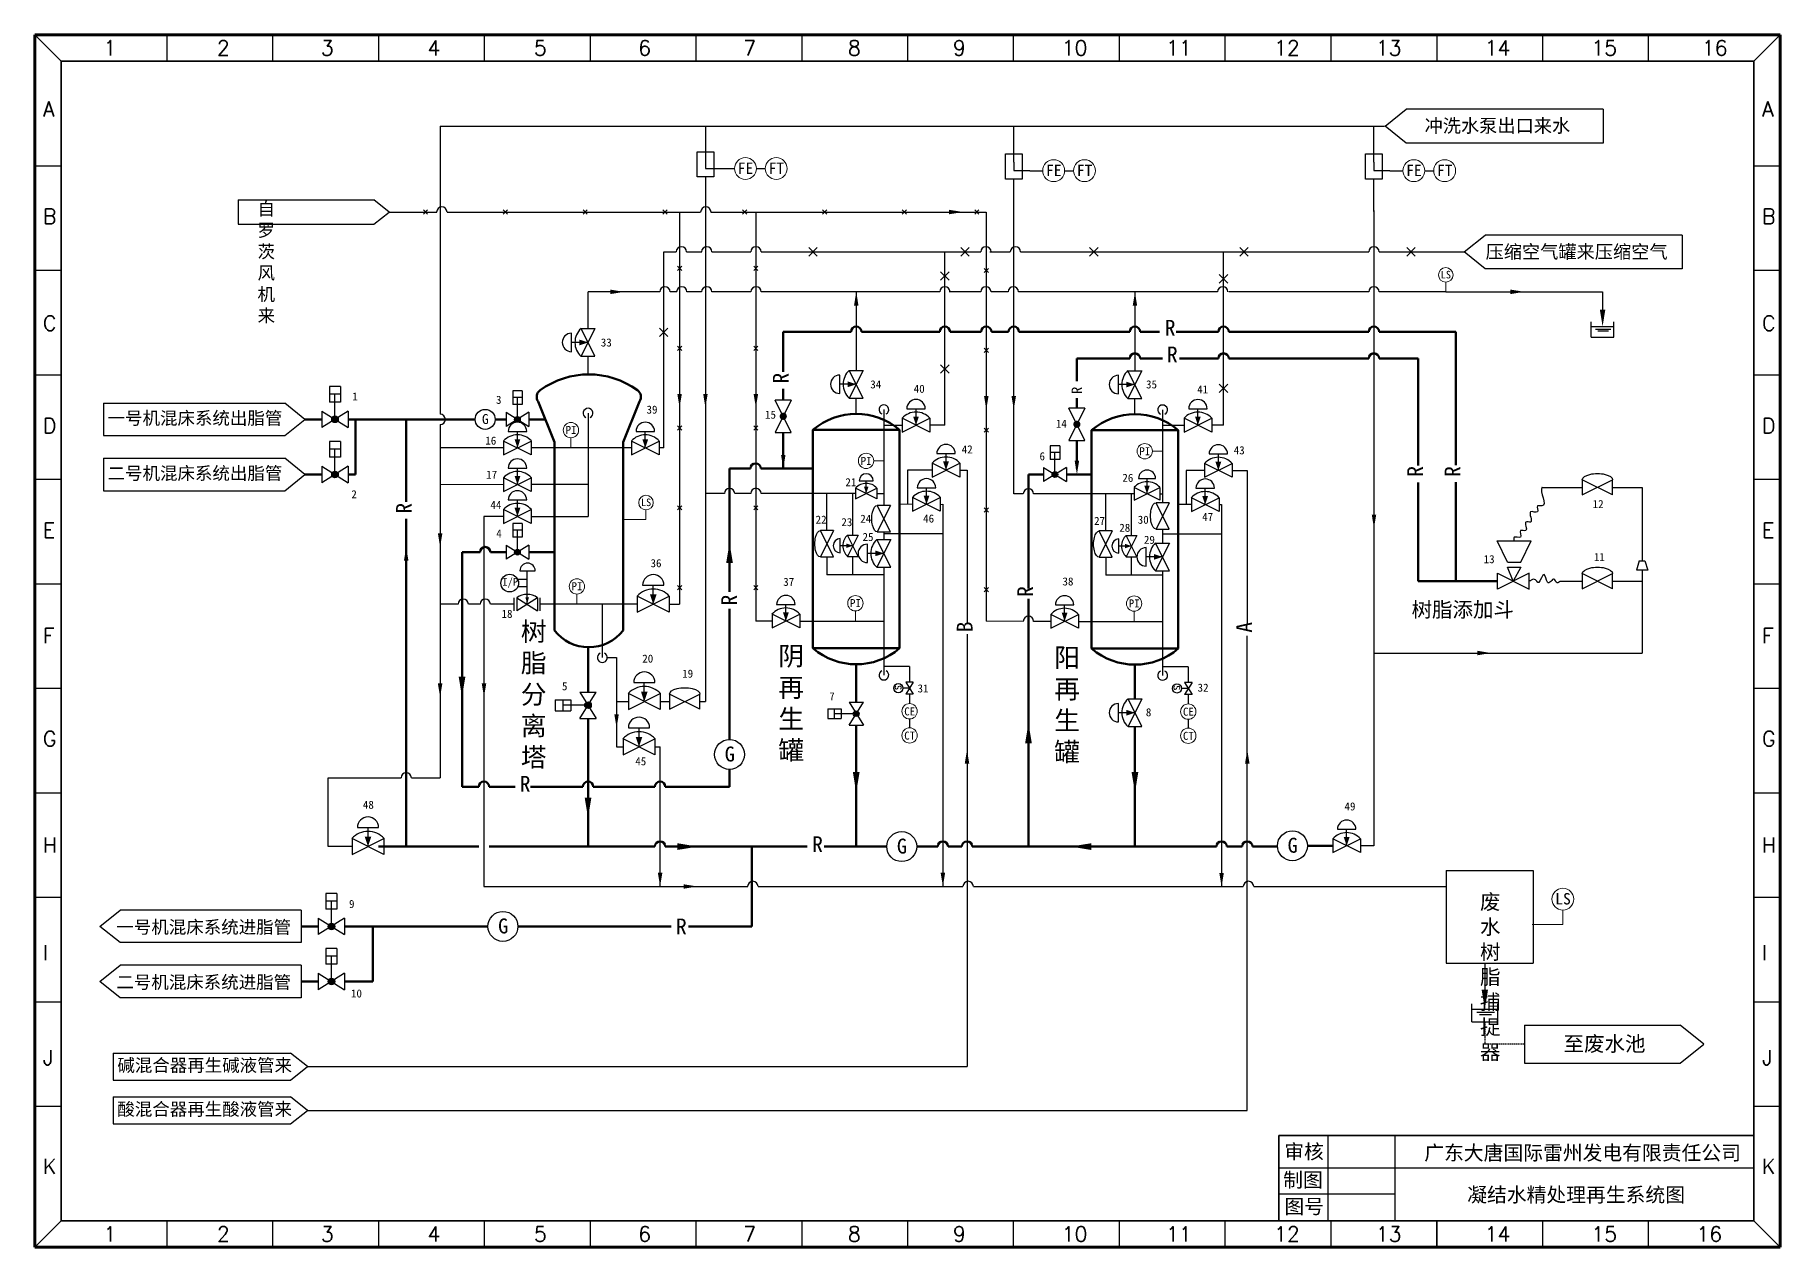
# Model space of a CAD drawing. Extents: x -11993 to -11572, y 965 to 1257.
import ezdxf

# ---------------------------------------------------------------- set-up
doc = ezdxf.new("R2010")
doc.units = 0
doc.header["$LTSCALE"] = 12
doc.header["$MEASUREMENT"] = 0
doc.linetypes.add('DASHED', pattern=[0.75, 0.5, -0.25])
doc.layers.get('0').update_dxf_attribs({"linetype": 'CONTINUOUS'})
doc.layers.add('1', color=7, linetype='CONTINUOUS', lineweight=9)
doc.layers.add('树脂', color=7, linetype='CONTINUOUS', lineweight=40)
for name, color, linetype in [('修改', 5, 'CONTINUOUS'), ('气动蝶阀', 1, 'CONTINUOUS'), ('气动隔膜阀', 1, 'CONTINUOUS'), ('气管', 4, 'CONTINUOUS'), ('水管', 3, 'CONTINUOUS'), ('碱管', 2, 'CONTINUOUS'), ('设备', 2, 'CONTINUOUS'), ('酸管', 1, 'CONTINUOUS')]:
    doc.layers.add(name, color=color, linetype=linetype)
doc.styles.add('HZ', font='geditxt.shx', dxfattribs={"width": 0.7, "bigfont": 'hztxt1.shx'})
doc.styles.add('宋体', font='')
doc.styles.add('样式 1', font='', dxfattribs={"height": 2})
doc.styles.add('样式 2', font='txt.shx', dxfattribs={"height": 2})
doc.styles.get('宋体').set_extended_font_data('SimSun')
doc.styles.get('样式 1').set_extended_font_data('FangSong_GB2312')

msp = doc.modelspace()

# ---------------------------------------------------------------- texts
at = {"color": 7, "linetype": 'ByBlock', "lineweight": -3, "style": '样式 2'}
for s, height, p in [('1', 3.62, (-11976.51, 1252.33)), ('2', 3.62, (-11949.17, 1252.33)), ('3', 3.62, (-11924.13, 1252.33)), ('4', 3.62, (-11898.39, 1252.33)), ('5', 3.62, (-11872.74, 1252.33)), ('6', 3.62, (-11847.6, 1252.33)), ('7', 3.62, (-11822.26, 1252.33)), ('8', 3.62, (-11797.01, 1252.33)), ('9', 3.62, (-11771.67, 1252.33)), ('10', 3.616, (-11745.43, 1252.33)), ('11', 3.616, (-11720.29, 1252.33)), ('12', 3.616, (-11694.24, 1252.33)), ('13', 3.616, (-11669.7, 1252.33)), ('14', 3.616, (-11643.46, 1252.33)), ('15', 3.616, (-11617.72, 1252.33)), ('16', 3.616, (-11591.08, 1252.33)), ('A', 3.62, (-11991.11, 1237.63)), ('A', 3.62, (-11576.56, 1237.63)), ('B', 3.62, (-11991.11, 1211.73)), ('B', 3.62, (-11576.56, 1211.73)), ('C', 3.62, (-11991.11, 1185.95)), ('C', 3.62, (-11576.56, 1185.95)), ('D', 3.62, (-11991.11, 1161.22)), ('D', 3.62, (-11576.56, 1161.22)), ('E', 3.62, (-11991.11, 1136.02)), ('E', 3.62, (-11576.56, 1136.02)), ('F', 3.62, (-11991.11, 1110.59)), ('F', 3.62, (-11576.56, 1110.59)), ('G', 3.62, (-11991.11, 1085.74)), ('G', 3.62, (-11576.56, 1085.74)), ('H', 3.62, (-11991.11, 1060.08)), ('H', 3.62, (-11576.56, 1060.08)), ('I', 3.62, (-11991.11, 1034.18)), ('I', 3.62, (-11576.56, 1034.18)), ('J', 3.62, (-11991.11, 1008.86)), ('J', 3.62, (-11576.56, 1008.86)), ('K', 3.62, (-11991.11, 982.62)), ('K', 3.62, (-11576.56, 982.62)), ('1', 3.62, (-11976.51, 966.3)), ('2', 3.62, (-11949.17, 966.3)), ('3', 3.62, (-11924.13, 966.3)), ('4', 3.62, (-11898.39, 966.3)), ('5', 3.62, (-11872.74, 966.3)), ('6', 3.62, (-11847.6, 966.3)), ('7', 3.62, (-11822.26, 966.3)), ('8', 3.62, (-11797.01, 966.3)), ('9', 3.62, (-11771.67, 966.3)), ('10', 3.616, (-11745.43, 966.3)), ('11', 3.616, (-11720.29, 966.3)), ('12', 3.616, (-11694.24, 966.3)), ('13', 3.616, (-11669.7, 966.3)), ('14', 3.616, (-11643.46, 966.3)), ('15', 3.616, (-11617.72, 966.3)), ('16', 3.616, (-11592.39, 966.3))]:
    msp.add_text(s, height=height, dxfattribs=at).set_placement(p)
at = {"color": 0, "style": '宋体'}
for s, height, p in [('冲洗水泵出口来水', 3.218, (-11657.95, 1233.77)), ('压缩空气罐来压缩空气', 3.218, (-11643.24, 1203.39)), ('一号机混床系统出脂管', 3.089, (-11975.54, 1163.33)), ('二号机混床系统出脂管', 3.089, (-11975.54, 1150.03)), ('树脂添加斗', 3.62, (-11661.08, 1116.89)), ('一号机混床系统进脂管', 3.089, (-11973.42, 1040.59)), ('二号机混床系统进脂管', 3.089, (-11973.42, 1027.3)), ('至废水池', 3.62, (-11624.43, 1012.18)), ('碱混合器再生碱液管来', 3.089, (-11973.19, 1007.27)), ('酸混合器再生酸液管来', 3.089, (-11973.19, 996.69))]:
    msp.add_text(s, height=height, dxfattribs=at).set_placement(p)
at = {"color": 7, "style": '宋体'}
for s, height, p in [('R', 3.79, (-11720.6, 1184.78)), ('R', 3.79, (-11720.07, 1178.34)), ('G', 2.41, (-11885.27, 1163.45)), ('G', 3.61, (-11826.73, 1082.07)), ('R', 3.79, (-11876.15, 1074.8)), ('R', 3.79, (-11805.62, 1060.23)), ('G', 3.61, (-11785.21, 1059.86)), ('G', 3.61, (-11690.98, 1060.06)), ('G', 3.61, (-11881.37, 1040.61)), ('R', 3.79, (-11838.47, 1040.41))]:
    msp.add_text(s, height=height, dxfattribs=at).set_placement(p)
for s, height, p in [('R', 3.79, (-11811.32, 1173.21)), ('R', 2.53, (-11740.53, 1170.71)), ('R', 3.79, (-11658.34, 1150.74)), ('R', 3.79, (-11649.32, 1150.7)), ('R', 3.79, (-11902.19, 1141.83)), ('R', 3.79, (-11752.37, 1121.76)), ('R', 3.79, (-11823.76, 1119.69)), ('B', 3.79, (-11766.96, 1113.24)), ('A', 3.79, (-11699.56, 1113.13))]:
    msp.add_text(s, height=height, rotation=90, dxfattribs=at).set_placement(p)
at = {"color": 0}
for s, insert, char_height, width, attachment_point, style in [('自罗茨风机来', (-11939.38, 1216.88), 3.089, 0.0868, 1, '宋体'), ('废水树脂\\P捕捉器', (-11642.11, 1050.03), 3.62, 0.1357, 2, '宋体'), ('{\\fFangSong_GB2312|b0|i0|c134|p49;审核}', (-11687.02, 987.79), 3.5, 115.1998, 5, '样式 1'), ('广东大唐国际雷州发电有限责任公司', (-11619.84, 987.48), 3.5, 115.1998, 5, '样式 1'), ('{\\fFangSong_GB2312|b0|i0|c134|p49;制图}', (-11687.26, 980.96), 3.5, 115.1998, 5, '样式 1'), ('{\\fFangSong_GB2312|b0|i0|c134|p49;图号}', (-11686.97, 974.58), 3.5, 115.1998, 5, '样式 1'), ('{\\fSimSun|b0|i0|c134|p2;凝结水精处理再生系统图}', (-11621.41, 977.39), 3.5, 115.1998, 5, '样式 1')]:
    msp.add_mtext(s, dxfattribs=dict(at, insert=insert, char_height=char_height, width=width, attachment_point=attachment_point, style=style))
at = {"attachment_point": 1, "style": '宋体'}
for s, heights, insert, char_height in [('33', [3], (-11856.6, 1184.08), 1.944), ('1', [0], (-11916.52, 1171.06), 1.94), ('3', [0], (-11881.87, 1170.26), 1.94), ('34', [3], (-11791.61, 1173.98), 1.944), ('40', [3], (-11781.14, 1172.92), 1.944), ('35', [3], (-11725.12, 1173.98), 1.944), ('41', [3], (-11712.78, 1172.78), 1.944), ('39', [3], (-11845.58, 1167.89), 1.944), ('15', [3], (-11817, 1166.68), 1.944), ('14', [3], (-11746.87, 1164.49), 1.944), ('16', [3], (-11884.45, 1160.42), 1.944), ('42', [3], (-11769.56, 1158.31), 1.944), ('43', [3], (-11703.97, 1158.09), 1.944), ('6', [0], (-11750.8, 1156.65), 1.94), ('17', [3], (-11884.26, 1152.19), 1.944), ('21', [3], (-11797.62, 1150.4), 1.944), ('26', [3], (-11730.83, 1151.45), 1.944), ('2', [0], (-11916.76, 1147.48), 1.94), ('44', [3], (-11883.21, 1144.93), 1.944), ('12', [0], (-11617.41, 1145.12), 1.944), ('22', [3], (-11804.8, 1141.36), 1.944), ('23', [3], (-11798.59, 1140.77), 1.944), ('24', [3], (-11794.03, 1141.58), 1.944), ('46', [3], (-11778.87, 1141.63), 1.944), ('27', [3], (-11737.65, 1141.06), 1.944), ('30', [3], (-11727.12, 1141.34), 1.944), ('47', [3], (-11711.58, 1142.04), 1.944), ('4', [0], (-11881.81, 1138.01), 1.94), ('25', [3], (-11793.48, 1137.19), 1.944), ('28', [3], (-11731.57, 1139.4), 1.944), ('29', [3], (-11725.63, 1136.5), 1.944), ('11', [0], (-11617.12, 1132.34), 1.944), ('36', [3], (-11844.61, 1130.86), 1.944), ('13', [3], (-11643.7, 1131.83), 1.944), ('37', [3], (-11812.61, 1126.35), 1.944), ('38', [3], (-11745.27, 1126.46), 1.944), ('18', [3], (-11880.54, 1118.65), 1.944), ('20', [3], (-11846.6, 1107.85), 1.944), ('19', [3], (-11836.98, 1104.22), 1.944), ('5', [0], (-11865.97, 1101.18), 1.94), ('7', [0], (-11801.51, 1098.73), 1.94), ('31', [3], (-11780.22, 1100.66), 1.944), ('32', [3], (-11712.69, 1100.84), 1.944), ('8', [0], (-11725.16, 1094.9), 1.94), ('45', [3], (-11848.29, 1083.09), 1.944), ('48', [3], (-11913.98, 1072.6), 1.944), ('49', [3], (-11677.26, 1072.21), 1.944), ('9', [0], (-11917.32, 1048.68), 1.94), ('10', [0], (-11916.85, 1027.1), 1.944)]:
    msp.add_mtext_dynamic_manual_height_columns(s, width=12.4432, gutter_width=15, heights=heights, dxfattribs=dict(at, insert=insert, char_height=char_height))
at = {"lineweight": 13, "attachment_point": 5, "style": '宋体'}
for s, insert, char_height, width in [('树\\P脂\\P分\\P离\\P塔', (-11872.78, 1098.01), 4.55, 8.8025), ('阴再生罐', (-11810.69, 1095.88), 4.549, 8.8025), ('阳再生罐', (-11744.17, 1095.5), 4.549, 8.8025), ('CE', (-11782.12, 1094.13), 1.925, 1.5089), ('CE', (-11714.91, 1094.06), 1.925, 1.5089), ('CT', (-11782.12, 1088.3), 1.925, 1.5089), ('CT', (-11714.91, 1088.23), 1.925, 1.5089)]:
    msp.add_mtext(s, dxfattribs=dict(at, insert=insert, char_height=char_height, width=width))

# ---------------------------------------------------------------- blocks, each defined once
blk = doc.blocks.new('手动球阀')
for p, q in [((98, 33), (-98, 33)), ((98, 33), (-98, -361)), ((98, -361), (-98, 33)), ((-98, -361), (98, -361))]:
    blk.add_line(p, q)
at = {"const_width": 43.1}
blk.add_lwpolyline([(22, -164, 1), (-22, -164, 1)], format="xyb", close=True, dxfattribs=at)
blk = doc.blocks.new('排地沟')
for p, q in [((-206, -506), (-206, -223)), ((206, -506), (206, -223)), ((-206, -309), (206, -309)), ((-206, -506), (206, -506)), ((-128, -356), (151, -356)), ((-84, -390), (106, -390))]:
    blk.add_line(p, q)
blk.add_lwpolyline([(0, 0, 101, 0, 0), (0, -309, 0, 0, 0)], format="xyseb")
blk = doc.blocks.new('A$C0C904CB3')
at = {"color": 7}
for p, q in [((3.68, 7.71), (6.65, 7.71)), ((5.1, 1.25), (5.1, 7.71))]:
    blk.add_line(p, q, dxfattribs=at)
at = {"color": 0}
for p, q in [((3.1, 2.5), (7.1, 0)), ((3.1, 2.5), (3.1, 0)), ((7.1, 2.5), (7.1, 0))]:
    blk.add_line(p, q, dxfattribs=at)
blk.add_line((7.1, 2.5), (3.1, 0))
at = {"color": 7}
for centre, radius, start, end in [((5.17, 7.7), 1.49, 0.246, 179.754), ((5.1, -0.17), 3.33, 53.1185, 126.8815)]:
    blk.add_arc(centre, radius, start, end, dxfattribs=at)
blk.add_solid([(5.44, 2.58), (4.76, 2.58), (5.1, 1.25)], dxfattribs=at)
at = {"layer": '修改', "color": 0}
for p, q in [((2.6, 0), (2.6, 2.5)), ((7.6, 0), (7.6, 2.5))]:
    blk.add_line(p, q, dxfattribs=at)
at = {"layer": '碱管', "color": 7}
for p, q in [((5.1, 6.04), (3.26, 6.04)), ((5.1, 4.62), (3.26, 4.62))]:
    blk.add_line(p, q, dxfattribs=at)
blk.add_circle((1.71, 5.33), 1.71, dxfattribs=at)
at = {"color": 0, "insert": (0.29, 6.34), "char_height": 1.5, "width": 1.9121, "attachment_point": 1, "style": '宋体'}
blk.add_mtext('I/P', dxfattribs=at)
blk = doc.blocks.new('A$C71C52FDF')
at = {"color": 0}
for p, q in [((2.5, 4), (0, 0)), ((2.5, 4), (0, 4)), ((2.5, 0), (0, 0))]:
    blk.add_line(p, q, dxfattribs=at)
at = {"layer": '修改', "color": 0}
blk.add_line((0, 4), (2.5, 0), dxfattribs=at)
blk = doc.blocks.new('A$C5F4B6271')
at = {"color": 7}
blk.add_line((5.31, 2), (3.05, 2), dxfattribs=at)
blk.add_circle((1.53, 2), 1.53, dxfattribs=at)
blk.add_blockref('A$C71C52FDF', (4.06, 0), dxfattribs=at)
at = {"color": 7, "style": 'HZ', "width": 0.714}
blk.add_text('S', height=2.04, rotation=90, dxfattribs=at).set_placement((2.51, 1.48))
blk = doc.blocks.new('A$C73E33F1F')
at = {"color": 7}
for p, q in [((0, 0), (0, 2.56)), ((2.09, 1.92), (2.09, 0.64))]:
    blk.add_line(p, q, dxfattribs=at)
at = {"color": 0}
for p, q in [((2.09, 1.92), (0, 2.56)), ((2.09, 0.64), (0, 0))]:
    blk.add_line(p, q, dxfattribs=at)
blk = doc.blocks.new('A$C0A520F13')
h = blk.add_hatch(color=0)
edge = h.paths.add_edge_path()
edge.add_arc((4.98, 2), 0.5, 0, 360)
at = {"color": 0}
for p, q in [((3.73, 0), (6.23, 4)), ((3.73, 4), (6.23, 4)), ((3.73, 0), (6.23, 0))]:
    blk.add_line(p, q, dxfattribs=at)
blk.add_line((3.73, 4), (6.23, 0))
blk.add_circle((4.98, 2), 0.5, dxfattribs=at)
at = {"layer": '气动蝶阀', "color": 7}
for p, q in [((0, 2.83), (2.37, 2.83)), ((0, 2.83), (0, 1.17)), ((1.15, 2.83), (1.15, 1.17)), ((2.37, 2.83), (2.37, 1.17)), ((0, 1.17), (2.37, 1.17)), ((4.98, 2), (1.15, 2))]:
    blk.add_line(p, q, dxfattribs=at)
blk = doc.blocks.new('气开式衬胶膈膜阀')
at = {"layer": '气动隔膜阀', "color": 7}
for p, q in [((-160, 286), (160, 286)), ((0, 0), (0, 286)), ((-240, 120), (-240, -120)), ((-240, -120), (240, 120)), ((240, -120), (-240, 120)), ((240, 120), (240, -120))]:
    blk.add_line(p, q, dxfattribs=at)
blk.add_lwpolyline([(0, -1, 0, 100, 0), (0, 150, 100, 100, 0)], format="xyseb", dxfattribs=at)
for centre, radius, start, end in [((0, 286), 160, 0, 180), ((0, -100), 327, 42.4601, 137.5399)]:
    blk.add_arc(centre, radius, start, end, dxfattribs=at)
blk = doc.blocks.new('就地压力表')
at = {"lineweight": 13}
blk.add_line((0, 0), (0, 229), dxfattribs=at)
blk.add_circle((0, 402), 173, dxfattribs=at)
at = {"lineweight": 13, "insert": (2, 406), "char_height": 180, "width": 141.12, "attachment_point": 5, "style": '宋体'}
blk.add_mtext('PI', dxfattribs=at)
blk = doc.blocks.new('LS')
at = {"lineweight": 13}
blk.add_line((0, 0), (0, 229), dxfattribs=at)
blk.add_circle((0, 402), 173, dxfattribs=at)
at = {"lineweight": 13, "insert": (2, 406), "char_height": 180, "width": 141.12, "attachment_point": 5, "style": '宋体'}
blk.add_mtext('LS', dxfattribs=at)
blk = doc.blocks.new('手动隔膜阀')
at = {"linetype": 'Continuous', "lineweight": -3}
for p, q in [((-228, 114), (-228, -114)), ((228, -114), (-228, 114)), ((-228, -114), (228, 114)), ((228, -114), (228, 114))]:
    blk.add_line(p, q, dxfattribs=at)
at = {"linetype": 'Continuous', "lineweight": -3, "extrusion": (0, 0, -1)}
blk.add_ellipse((0, 114), major_axis=(-228, 0), ratio=0.417973, start_param=0, end_param=3.141593, dxfattribs=at)
blk = doc.blocks.new('就地压力表2')
at = {"lineweight": 13}
blk.add_line((0, 0), (-229, 0), dxfattribs=at)
blk.add_circle((-402, 0), 173, dxfattribs=at)
at = {"lineweight": 13, "insert": (-401, -1), "char_height": 180, "width": 141.12, "attachment_point": 5, "style": '宋体'}
blk.add_mtext('PI', dxfattribs=at)
blk = doc.blocks.new('FE')
at = {"lineweight": 13}
blk.add_circle((173, 0), 173, dxfattribs=at)
at = {"lineweight": 13, "insert": (175, 5), "char_height": 180, "width": 141.12, "attachment_point": 5, "style": '宋体'}
blk.add_mtext('FE', dxfattribs=at)
blk = doc.blocks.new('FT')
at = {"lineweight": 13}
blk.add_circle((173, 0), 173, dxfattribs=at)
at = {"lineweight": 13, "insert": (175, 5), "char_height": 180, "width": 141.12, "attachment_point": 5, "style": '宋体'}
blk.add_mtext('FT', dxfattribs=at)
blk = doc.blocks.new('流向箭头')
blk.add_lwpolyline([(0, 0, 101, 0, 0), (0, 309, 0, 0, 0)], format="xyseb")
blk = doc.blocks.new('A$C1EF37AE7')
at = {"color": 7}
for p, q in [((0, 5.07), (3.38, 5.07)), ((0, 0), (0, 5.07)), ((3.38, 5.07), (3.38, 0)), ((1.69, 3.38), (1.69, 1.69)), ((1.69, 1.69), (4.93, 1.69)), ((3.38, 0), (0, 0))]:
    blk.add_line(p, q, dxfattribs=at)

# ---------------------------------------------------------------- linework, layer by layer
at = {"color": 7, "linetype": 'ByBlock', "lineweight": 50}
for p, q in [((-11993.07, 1257.29), (-11572.21, 1257.29)), ((-11993.07, 964.96), (-11993.07, 1257.29)), ((-11572.21, 1257.29), (-11572.21, 964.96)), ((-11572.21, 964.96), (-11993.07, 964.96))]:
    msp.add_line(p, q, dxfattribs=at)
at = {"color": 7, "linetype": 'ByBlock', "lineweight": -3}
for p, q in [((-11986.77, 1250.99), (-11993.07, 1257.29)), ((-11961.25, 1257.29), (-11961.25, 1250.99)), ((-11935.74, 1257.29), (-11935.74, 1250.99)), ((-11910.22, 1257.29), (-11910.22, 1250.99)), ((-11884.7, 1257.29), (-11884.7, 1250.99)), ((-11859.19, 1257.29), (-11859.19, 1250.99)), ((-11833.67, 1257.29), (-11833.67, 1250.99)), ((-11808.16, 1257.29), (-11808.16, 1250.99)), ((-11782.64, 1257.29), (-11782.64, 1250.99)), ((-11757.13, 1257.29), (-11757.13, 1250.99)), ((-11731.61, 1257.29), (-11731.61, 1250.99)), ((-11706.09, 1257.29), (-11706.09, 1250.99)), ((-11680.58, 1257.29), (-11680.58, 1250.99)), ((-11655.02, 1257.29), (-11655.02, 1250.99)), ((-11629.5, 1257.29), (-11629.5, 1250.99)), ((-11603.99, 1257.29), (-11603.99, 1250.99)), ((-11578.52, 1250.99), (-11572.21, 1257.29)), ((-11986.77, 1225.64), (-11993.07, 1225.64)), ((-11572.21, 1225.64), (-11578.52, 1225.64)), ((-11572.21, 1225.64), (-11578.52, 1225.64)), ((-11986.77, 1200.44), (-11993.07, 1200.44)), ((-11572.21, 1200.44), (-11578.52, 1200.44)), ((-11986.77, 1175.24), (-11993.07, 1175.24)), ((-11572.21, 1175.24), (-11578.52, 1175.24)), ((-11986.77, 1150.04), (-11993.07, 1150.04)), ((-11572.21, 1150.04), (-11578.52, 1150.04)), ((-11986.77, 1124.84), (-11993.07, 1124.84)), ((-11572.21, 1124.84), (-11578.52, 1124.84)), ((-11986.77, 1099.64), (-11993.07, 1099.64)), ((-11572.21, 1099.64), (-11578.52, 1099.64)), ((-11986.77, 1074.44), (-11993.07, 1074.44)), ((-11572.21, 1074.44), (-11578.52, 1074.44)), ((-11986.77, 1049.24), (-11993.07, 1049.24)), ((-11572.21, 1049.24), (-11578.52, 1049.24)), ((-11986.77, 1024.04), (-11993.07, 1024.04)), ((-11572.21, 1024.04), (-11578.52, 1024.04)), ((-11986.77, 998.84), (-11993.07, 998.84)), ((-11572.21, 998.84), (-11578.52, 998.84)), ((-11986.77, 971.26), (-11993.07, 964.96)), ((-11961.25, 971.26), (-11961.25, 964.96)), ((-11961.25, 971.26), (-11961.25, 964.96)), ((-11935.74, 971.26), (-11935.74, 964.96)), ((-11910.22, 971.26), (-11910.22, 964.96)), ((-11884.7, 971.26), (-11884.7, 964.96)), ((-11859.19, 971.26), (-11859.19, 964.96)), ((-11833.67, 971.26), (-11833.67, 964.96)), ((-11808.16, 971.26), (-11808.16, 964.96)), ((-11782.64, 971.26), (-11782.64, 964.96)), ((-11757.13, 971.26), (-11757.13, 964.96)), ((-11731.61, 971.26), (-11731.61, 964.96)), ((-11706.09, 971.26), (-11706.09, 964.96)), ((-11680.58, 971.26), (-11680.58, 964.96)), ((-11680.58, 971.26), (-11680.58, 964.96)), ((-11655.06, 971.26), (-11655.06, 964.96)), ((-11655.02, 971.26), (-11655.02, 964.96)), ((-11629.55, 971.26), (-11629.55, 964.96)), ((-11629.5, 971.26), (-11629.5, 964.96)), ((-11604.03, 971.26), (-11604.03, 964.96)), ((-11603.99, 971.26), (-11603.99, 964.96)), ((-11578.52, 971.26), (-11572.21, 964.96))]:
    msp.add_line(p, q, dxfattribs=at)
at = {"color": 7, "linetype": 'ByBlock', "lineweight": 30}
for p, q in [((-11986.77, 1250.99), (-11578.52, 1250.99)), ((-11986.77, 971.26), (-11986.77, 1250.99)), ((-11578.52, 1250.99), (-11578.52, 971.26)), ((-11578.52, 991.89), (-11693.08, 991.89)), ((-11578.52, 971.26), (-11986.77, 971.26))]:
    msp.add_line(p, q, dxfattribs=at)
at = {"color": 7}
for p, q in [((-11667.48, 1235.29), (-11662.4, 1239.37)), ((-11614.92, 1239.37), (-11662.4, 1239.37)), ((-11662.4, 1231.21), (-11667.48, 1235.29)), ((-11614.92, 1231.21), (-11662.4, 1231.21)), ((-11944.08, 1217.51), (-11911.32, 1217.51)), ((-11907.66, 1214.57), (-11911.32, 1217.51)), ((-11911.32, 1211.64), (-11907.66, 1214.57)), ((-11944.08, 1211.64), (-11911.32, 1211.64)), ((-11648.42, 1204.95), (-11643.34, 1209.03)), ((-11595.86, 1209.03), (-11643.34, 1209.03)), ((-11643.34, 1200.87), (-11648.42, 1204.95)), ((-11595.86, 1200.87), (-11643.34, 1200.87)), ((-11976.5, 1168.49), (-11932.82, 1168.49)), ((-11927.94, 1164.57), (-11932.82, 1168.49)), ((-11932.82, 1160.66), (-11927.94, 1164.57)), ((-11976.5, 1160.66), (-11932.82, 1160.66)), ((-11976.5, 1155.19), (-11932.82, 1155.19)), ((-11927.94, 1151.28), (-11932.82, 1155.19)), ((-11932.82, 1147.36), (-11927.94, 1151.28)), ((-11976.5, 1147.36), (-11932.82, 1147.36)), ((-11782.14, 1104.95), (-11788.34, 1104.95)), ((-11782.14, 1104.95), (-11782.14, 1101.2)), ((-11714.93, 1104.88), (-11721.13, 1104.88)), ((-11714.93, 1104.88), (-11714.93, 1101.13)), ((-11782.14, 1098.31), (-11782.14, 1096.01)), ((-11714.93, 1098.24), (-11714.93, 1095.94)), ((-11977.4, 1042.3), (-11972.52, 1046.21)), ((-11928.84, 1046.21), (-11972.52, 1046.21)), ((-11972.52, 1038.38), (-11977.4, 1042.3)), ((-11928.84, 1038.38), (-11972.52, 1038.38)), ((-11977.4, 1029), (-11972.52, 1032.91)), ((-11928.84, 1032.91), (-11972.52, 1032.91)), ((-11972.52, 1025.08), (-11977.4, 1029)), ((-11928.84, 1025.08), (-11972.52, 1025.08)), ((-11633.88, 1018.5), (-11596.31, 1018.5)), ((-11590.6, 1013.91), (-11596.31, 1018.5)), ((-11974.22, 1011.76), (-11931.42, 1011.76)), ((-11927.36, 1008.5), (-11931.42, 1011.76)), ((-11596.31, 1009.32), (-11590.6, 1013.91)), ((-11931.42, 1005.24), (-11927.36, 1008.5)), ((-11633.88, 1009.32), (-11596.31, 1009.32)), ((-11974.22, 1005.24), (-11931.42, 1005.24)), ((-11974.22, 1001.18), (-11931.42, 1001.18)), ((-11927.36, 997.92), (-11931.42, 1001.18)), ((-11931.42, 994.65), (-11927.36, 997.92)), ((-11974.22, 994.65), (-11931.42, 994.65))]:
    msp.add_line(p, q, dxfattribs=at)
at = {"color": 0}
for p, q in [((-11614.92, 1239.37), (-11614.92, 1231.21)), ((-11827.49, 1225.05), (-11824.36, 1225.05)), ((-11819.1, 1225.05), (-11816.93, 1225.05)), ((-11753.15, 1224.54), (-11750.02, 1224.54)), ((-11744.75, 1224.54), (-11742.59, 1224.54)), ((-11666.3, 1224.54), (-11663.17, 1224.54)), ((-11657.91, 1224.54), (-11655.74, 1224.54)), ((-11944.08, 1217.51), (-11944.08, 1211.64)), ((-11595.86, 1209.03), (-11595.86, 1200.87)), ((-11976.5, 1168.49), (-11976.5, 1160.66)), ((-11773.63, 1163.16), (-11777.26, 1163.16)), ((-11706.42, 1163.16), (-11709.27, 1163.16)), ((-11976.5, 1155.19), (-11976.5, 1147.36)), ((-11802.06, 1131.39), (-11802.06, 1127.07)), ((-11734.85, 1131.32), (-11734.85, 1127)), ((-11815.31, 1115.92), (-11819.22, 1115.92)), ((-11754.72, 1115.86), (-11763.64, 1115.87)), ((-11748.1, 1115.85), (-11752.22, 1115.85)), ((-11782.14, 1092.32), (-11782.14, 1090.19)), ((-11714.93, 1092.25), (-11714.93, 1090.11)), ((-11928.84, 1046.21), (-11928.84, 1038.38)), ((-11928.84, 1032.91), (-11928.84, 1025.08)), ((-11633.88, 1018.5), (-11633.88, 1009.32)), ((-11974.22, 1011.76), (-11974.22, 1005.24)), ((-11974.22, 1001.18), (-11974.22, 994.65)), ((-11676.67, 984.08), (-11578.71, 984.08))]:
    msp.add_line(p, q, dxfattribs=at)
at = {"color": 7, "linetype": 'DASHED', "ltscale": 0.05}
for p in [(-11643.42, 1019.31), (-11633.88, 1013.91)]:
    msp.add_line(p, (-11643.42, 1013.91), dxfattribs=at)
at = {"color": 0, "linetype": 'ByBlock', "lineweight": 30}
msp.add_line((-11693.08, 971.26), (-11693.08, 991.89), dxfattribs=at)
at = {"color": 0, "linetype": 'ByBlock'}
for p, q in [((-11681.21, 971.26), (-11681.21, 991.89)), ((-11665.05, 971.26), (-11665.05, 991.89)), ((-11693.08, 984.08), (-11578.52, 984.08)), ((-11693.08, 977.81), (-11665.08, 977.81))]:
    msp.add_line(p, q, dxfattribs=at)
at = {"color": 0, "lineweight": 30}
msp.add_line((-11578.52, 991.89), (-11578.52, 971.26), dxfattribs=at)
at = {"color": 7}
for centre, radius in [((-11884.49, 1164.57), 2.41), ((-11825.56, 1083.76), 3.61), ((-11784.04, 1061.54), 3.61), ((-11689.81, 1061.74), 3.61), ((-11880.2, 1042.3), 3.61)]:
    msp.add_circle(centre, radius, dxfattribs=at)
at = {"lineweight": 13}
for centre in [(-11782.14, 1094.17), (-11714.93, 1094.09), (-11782.14, 1088.34), (-11714.93, 1088.27)]:
    msp.add_circle(centre, 1.85, dxfattribs=at)
for centre in [(-11894.94, 1214.57), (-11831.27, 1214.57), (-11837.18, 1204.95), (-11831.06, 1204.95), (-11819.18, 1204.95), (-11763.72, 1204.95), (-11756.61, 1204.95), (-11670.15, 1204.95), (-11841.13, 1195.32), (-11837.07, 1195.32), (-11831.06, 1195.32), (-11819.16, 1195.32), (-11773.63, 1195.32), (-11763.74, 1195.32), (-11757.12, 1195.32), (-11706.62, 1195.32), (-11670.15, 1195.32), (-11795, 1185.7), (-11773.63, 1185.7), (-11763.64, 1185.7), (-11757.03, 1185.7), (-11706.42, 1185.7), (-11670.15, 1185.7), (-11727.79, 1179.25), (-11706.42, 1179.25), (-11670.15, 1179.25), (-11819.26, 1152.7), (-11825.56, 1146.7), (-11819.19, 1146.7), (-11753.47, 1146.62), (-11884.48, 1132.55), (-11889.78, 1119.99), (-11884.48, 1119.99), (-11753.47, 1115.86), (-11903.53, 1078.1), (-11884.77, 1075.98), (-11842.3, 1075.98), (-11842.3, 1061.54), (-11774.11, 1061.54), (-11768.3, 1061.54), (-11706.9, 1061.54), (-11700.7, 1061.54), (-11819.94, 1051.92), (-11768.01, 1051.92), (-11700.41, 1051.92)]:
    msp.add_arc(centre, 1.25, 0, 180)
at = {"color": 0}
msp.add_arc((-11895.34, 1164.57), 1.25, 270, 90, dxfattribs=at)
at = {"layer": '1', "color": 7}
for p, q in [((-11845.71, 1140.42), (-11851.2, 1140.42)), ((-11632.02, 1042.75), (-11624.59, 1042.75))]:
    msp.add_line(p, q, dxfattribs=at)
at = {"layer": '树脂', "color": 0}
for p, q in [((-11796.25, 1185.7), (-11812.6, 1185.7)), ((-11812.6, 1185.7), (-11812.6, 1176.02)), ((-11774.88, 1185.7), (-11793.75, 1185.7)), ((-11772.38, 1185.7), (-11764.89, 1185.7)), ((-11762.39, 1185.7), (-11758.27, 1185.7)), ((-11755.78, 1185.7), (-11729.04, 1185.7)), ((-11721.89, 1185.7), (-11726.54, 1185.7)), ((-11707.67, 1185.7), (-11717.82, 1185.7)), ((-11671.4, 1185.7), (-11705.17, 1185.7)), ((-11650.4, 1185.7), (-11668.9, 1185.7)), ((-11650.4, 1185.7), (-11650.4, 1153.54)), ((-11729.04, 1179.25), (-11741.79, 1179.25)), ((-11741.79, 1173.81), (-11741.79, 1179.25)), ((-11721.11, 1179.25), (-11726.54, 1179.25)), ((-11707.67, 1179.25), (-11717.03, 1179.25)), ((-11671.4, 1179.25), (-11705.17, 1179.25)), ((-11659.51, 1179.25), (-11668.9, 1179.25)), ((-11659.51, 1179.25), (-11659.51, 1153.75)), ((-11812.6, 1171.91), (-11812.6, 1169.21)), ((-11741.79, 1167.28), (-11741.79, 1169.72)), ((-11927.94, 1164.57), (-11923.89, 1164.57)), ((-11917.52, 1164.57), (-11886.89, 1164.57)), ((-11915.73, 1151.28), (-11915.73, 1164.57)), ((-11903.53, 1144.72), (-11903.53, 1164.57)), ((-11882.08, 1164.57), (-11879.46, 1164.57)), ((-11873.94, 1164.57), (-11869.99, 1164.57)), ((-11812.6, 1152.7), (-11812.6, 1161.41)), ((-11659.51, 1153.44), (-11659.51, 1153.75)), ((-11927.94, 1151.28), (-11923.89, 1151.28)), ((-11917.52, 1151.28), (-11915.73, 1151.28)), ((-11825.56, 1122.95), (-11825.56, 1152.7)), ((-11825.56, 1152.7), (-11820.51, 1152.7)), ((-11818.01, 1152.7), (-11805.46, 1152.7)), ((-11753.47, 1151.27), (-11749.84, 1151.27)), ((-11659.51, 1125.57), (-11659.51, 1149.34)), ((-11650.4, 1149.45), (-11650.4, 1125.57)), ((-11903.53, 1061.54), (-11903.53, 1140.61)), ((-11885.73, 1132.55), (-11890.07, 1132.55)), ((-11890.07, 1132.55), (-11890.07, 1075.98)), ((-11883.23, 1132.55), (-11879.46, 1132.55)), ((-11873.94, 1132.55), (-11867.8, 1132.55)), ((-11825.56, 1087.37), (-11825.56, 1118.84)), ((-11859.68, 1109.63), (-11859.68, 1098.82)), ((-11795.01, 1105.5), (-11795.01, 1096.35)), ((-11727.79, 1105.43), (-11727.79, 1097.17)), ((-11859.68, 1092.44), (-11859.68, 1061.54)), ((-11795.01, 1090.83), (-11795.01, 1061.54)), ((-11727.79, 1090.49), (-11727.79, 1061.54)), ((-11825.56, 1075.98), (-11825.56, 1080.15)), ((-11890.07, 1075.98), (-11886.02, 1075.98)), ((-11883.52, 1075.98), (-11877.25, 1075.98)), ((-11873.55, 1075.98), (-11860.93, 1075.98)), ((-11858.44, 1075.98), (-11843.55, 1075.98)), ((-11841.05, 1075.98), (-11825.56, 1075.98)), ((-11910.18, 1061.54), (-11886.02, 1061.54)), ((-11883.52, 1061.54), (-11843.55, 1061.54)), ((-11841.05, 1061.54), (-11806.81, 1061.54)), ((-11820.22, 1042.3), (-11820.22, 1061.54)), ((-11802.71, 1061.54), (-11787.65, 1061.54)), ((-11780.43, 1061.54), (-11775.36, 1061.54)), ((-11772.86, 1061.54), (-11769.54, 1061.54)), ((-11767.05, 1061.54), (-11708.15, 1061.54)), ((-11705.65, 1061.54), (-11701.94, 1061.54)), ((-11699.45, 1061.54), (-11693.41, 1061.54)), ((-11686.2, 1061.74), (-11680.08, 1061.74)), ((-11924.75, 1042.3), (-11928.84, 1042.3)), ((-11883.81, 1042.3), (-11918.38, 1042.3)), ((-11911.56, 1029), (-11911.56, 1042.3)), ((-11876.59, 1042.3), (-11839.61, 1042.3)), ((-11820.22, 1042.3), (-11835.48, 1042.3)), ((-11924.75, 1029), (-11928.84, 1029)), ((-11918.38, 1029), (-11911.56, 1029))]:
    msp.add_line(p, q, dxfattribs=at)
at = {"layer": '树脂', "color": 7, "linetype": 'Continuous'}
for p, q in [((-11741.79, 1152.7), (-11741.79, 1159.49)), ((-11753.47, 1151.27), (-11753.47, 1123.81)), ((-11744.32, 1151.27), (-11738.25, 1151.27)), ((-11659.51, 1125.57), (-11640.39, 1125.57)), ((-11753.47, 1121.25), (-11753.47, 1061.54))]:
    msp.add_line(p, q, dxfattribs=at)
at = {"layer": '树脂', "color": 7, "linetype": 'Continuous', "const_width": 0.241}
for points in [[(-11753.47, 1151.27), (-11753.47, 1151.27), (-11753.47, 1123.81)], [(-11744.32, 1151.27), (-11738.25, 1151.27)], [(-11885.73, 1132.55), (-11890.07, 1132.55)], [(-11879.46, 1132.55), (-11883.23, 1132.55)], [(-11873.94, 1132.55), (-11867.8, 1132.55)], [(-11753.47, 1121.25), (-11753.47, 1061.54)], [(-11801.28, 1061.54), (-11799.57, 1061.54)]]:
    msp.add_lwpolyline(points, dxfattribs=at)
at = {"layer": '树脂', "color": 0}
for centre in [(-11795, 1185.7), (-11773.63, 1185.7), (-11763.64, 1185.7), (-11757.02, 1185.7), (-11727.79, 1185.7), (-11706.42, 1185.7), (-11670.15, 1185.7), (-11727.79, 1179.25), (-11706.42, 1179.25), (-11670.15, 1179.25), (-11819.26, 1152.7), (-11884.48, 1132.55), (-11884.77, 1075.98), (-11859.68, 1075.98), (-11842.3, 1075.98), (-11842.3, 1061.54), (-11774.11, 1061.54), (-11768.29, 1061.54), (-11706.9, 1061.54), (-11700.7, 1061.54)]:
    msp.add_arc(centre, 1.25, 0, 180, dxfattribs=at)
at = {"layer": '气管', "color": 7, "linetype": 'Continuous'}
for p, q in [((-11907.66, 1214.57), (-11896.18, 1214.57)), ((-11899.38, 1214.06), (-11898.36, 1215.08)), ((-11898.36, 1214.06), (-11899.38, 1215.08)), ((-11893.69, 1214.57), (-11832.52, 1214.57)), ((-11880.13, 1214.06), (-11879.11, 1215.08)), ((-11879.11, 1214.06), (-11880.13, 1215.08)), ((-11860.89, 1214.06), (-11859.87, 1215.08)), ((-11859.87, 1214.06), (-11860.89, 1215.08)), ((-11841.64, 1214.06), (-11840.62, 1215.08)), ((-11840.62, 1214.06), (-11841.64, 1215.08)), ((-11837.6, 1214.57), (-11837.6, 1119.99)), ((-11830.03, 1214.57), (-11763.64, 1214.57)), ((-11822.4, 1214.06), (-11821.38, 1215.08)), ((-11821.38, 1214.06), (-11822.4, 1215.08)), ((-11819.21, 1214.57), (-11819.22, 1115.92)), ((-11803.15, 1214.06), (-11802.13, 1215.08)), ((-11802.13, 1214.06), (-11803.15, 1215.08)), ((-11783.91, 1214.06), (-11782.88, 1215.08)), ((-11782.88, 1214.06), (-11783.91, 1215.08)), ((-11766.42, 1214.06), (-11765.4, 1215.08)), ((-11765.4, 1214.06), (-11766.42, 1215.08)), ((-11763.64, 1214.57), (-11763.64, 1115.87)), ((-11841.42, 1157.68), (-11841.42, 1204.95)), ((-11841.42, 1204.95), (-11838.43, 1204.95)), ((-11835.93, 1204.95), (-11832.2, 1204.95)), ((-11829.82, 1204.95), (-11820.43, 1204.95)), ((-11817.93, 1204.95), (-11764.97, 1204.95)), ((-11806.46, 1203.96), (-11804.42, 1206)), ((-11804.42, 1203.96), (-11806.46, 1206)), ((-11773.63, 1163.16), (-11773.63, 1204.95)), ((-11769.82, 1203.95), (-11767.78, 1205.99)), ((-11767.78, 1203.95), (-11769.82, 1205.99)), ((-11762.81, 1204.95), (-11757.86, 1204.95)), ((-11755.36, 1204.95), (-11671.4, 1204.95)), ((-11738.72, 1203.94), (-11736.68, 1205.98)), ((-11736.68, 1203.94), (-11738.72, 1205.98)), ((-11706.42, 1163.16), (-11706.42, 1204.88)), ((-11702.51, 1203.93), (-11700.47, 1205.98)), ((-11700.47, 1203.93), (-11702.51, 1205.98)), ((-11668.9, 1204.95), (-11648.42, 1204.95)), ((-11662.23, 1203.93), (-11660.19, 1205.98)), ((-11660.19, 1203.93), (-11662.23, 1205.98)), ((-11838.11, 1200.45), (-11837.09, 1201.48)), ((-11837.09, 1200.45), (-11838.11, 1201.48)), ((-11819.73, 1200.45), (-11818.7, 1201.48)), ((-11818.7, 1200.45), (-11819.73, 1201.48)), ((-11774.66, 1198.1), (-11772.62, 1200.14)), ((-11772.62, 1198.1), (-11774.66, 1200.14)), ((-11764.15, 1199.95), (-11763.13, 1200.97)), ((-11763.13, 1199.95), (-11764.15, 1200.97)), ((-11707.45, 1197.43), (-11705.41, 1199.47)), ((-11705.41, 1197.43), (-11707.45, 1199.47)), ((-11859.68, 1186.46), (-11859.68, 1195.32)), ((-11842.38, 1195.32), (-11859.68, 1195.32)), ((-11838.26, 1195.32), (-11839.88, 1195.32)), ((-11832.31, 1195.32), (-11835.82, 1195.32)), ((-11820.41, 1195.32), (-11829.82, 1195.32)), ((-11774.88, 1195.32), (-11817.94, 1195.32)), ((-11795, 1195.32), (-11795, 1183.13)), ((-11764.99, 1195.32), (-11772.57, 1195.32)), ((-11758.37, 1195.32), (-11762.49, 1195.32)), ((-11707.87, 1195.32), (-11755.87, 1195.32)), ((-11727.79, 1195.25), (-11727.79, 1184.45)), ((-11671.4, 1195.32), (-11705.15, 1195.32)), ((-11652.84, 1195.33), (-11668.9, 1195.32)), ((-11652.84, 1195.33), (-11615.02, 1195.33)), ((-11615.02, 1195.33), (-11615.02, 1191.06)), ((-11842.45, 1184.53), (-11840.4, 1186.57)), ((-11840.4, 1184.53), (-11842.45, 1186.57)), ((-11795, 1184.45), (-11795, 1176.37)), ((-11727.79, 1184.45), (-11727.81, 1176.3)), ((-11859.68, 1175.41), (-11859.68, 1179.78)), ((-11838.11, 1181.21), (-11837.09, 1182.23)), ((-11837.09, 1181.21), (-11838.11, 1182.23)), ((-11819.73, 1181.21), (-11818.7, 1182.23)), ((-11818.7, 1181.21), (-11819.73, 1182.23)), ((-11764.15, 1180.7), (-11763.13, 1181.73)), ((-11763.13, 1180.7), (-11764.15, 1181.73)), ((-11774.66, 1175.7), (-11772.62, 1177.74)), ((-11772.62, 1175.7), (-11774.66, 1177.74)), ((-11707.45, 1171.03), (-11705.41, 1173.07)), ((-11705.41, 1171.03), (-11707.45, 1173.07)), ((-11795.01, 1165.89), (-11795.01, 1169.69)), ((-11727.8, 1165.82), (-11727.8, 1169.63)), ((-11838.11, 1161.96), (-11837.09, 1162.98)), ((-11837.09, 1161.96), (-11838.11, 1162.98)), ((-11819.73, 1161.96), (-11818.7, 1162.98)), ((-11818.7, 1161.96), (-11819.73, 1162.98)), ((-11788.34, 1163.16), (-11783.93, 1163.16)), ((-11764.15, 1161.46), (-11763.13, 1162.48)), ((-11763.13, 1161.46), (-11764.15, 1162.48)), ((-11721.13, 1163.16), (-11715.95, 1163.16)), ((-11849.21, 1157.68), (-11859.65, 1157.68)), ((-11841.42, 1157.68), (-11842.54, 1157.68)), ((-11838.11, 1142.72), (-11837.09, 1143.74)), ((-11837.09, 1142.72), (-11838.11, 1143.74)), ((-11819.73, 1142.72), (-11818.7, 1143.74)), ((-11818.7, 1142.72), (-11819.73, 1143.74)), ((-11764.15, 1142.21), (-11763.13, 1143.23)), ((-11763.13, 1142.21), (-11764.15, 1143.23)), ((-11838.11, 1123.47), (-11837.09, 1124.49)), ((-11837.09, 1123.47), (-11838.11, 1124.49)), ((-11819.73, 1123.47), (-11818.7, 1124.49)), ((-11818.7, 1123.47), (-11819.73, 1124.49)), ((-11764.15, 1122.97), (-11763.13, 1123.99)), ((-11763.13, 1122.97), (-11764.15, 1123.99)), ((-11850.83, 1119.99), (-11856.24, 1119.99)), ((-11847.8, 1119.99), (-11851.57, 1119.99)), ((-11840.1, 1119.99), (-11837.6, 1119.99)), ((-11808.64, 1115.92), (-11788.34, 1115.92)), ((-11741.43, 1115.85), (-11721.13, 1115.85)), ((-11652.77, 1055.77), (-11631.73, 1055.77)), ((-11652.77, 1055.77), (-11652.77, 1033.42)), ((-11631.73, 1055.77), (-11631.73, 1033.42)), ((-11652.77, 1033.42), (-11631.73, 1033.42)), ((-11643.42, 1033.42), (-11643.42, 1027.03))]:
    msp.add_line(p, q, dxfattribs=at)
at = {"layer": '水管', "color": 7, "linetype": 'Continuous'}
for p, q in [((-11895.35, 1235.31), (-11667.62, 1235.31)), ((-11895.35, 1235.31), (-11895.35, 1165.82)), ((-11831.37, 1235.31), (-11831.37, 1227.07)), ((-11757.02, 1226.56), (-11757.02, 1235.31)), ((-11670.18, 1226.56), (-11670.18, 1235.31)), ((-11831.37, 1223.03), (-11831.37, 1143.8)), ((-11757.02, 1146.62), (-11757.02, 1222.53)), ((-11670.15, 1214.7), (-11670.18, 1222.53)), ((-11670.15, 1214.9), (-11670.15, 1061.74)), ((-11859.68, 1166.06), (-11859.68, 1141.16)), ((-11788.34, 1166.92), (-11788.34, 1143.79)), ((-11721.13, 1166.85), (-11721.13, 1144.45)), ((-11895.35, 1163.33), (-11895.35, 1108.39)), ((-11880.04, 1157.67), (-11895.35, 1157.67)), ((-11859.65, 1157.68), (-11873.37, 1157.67)), ((-11880.04, 1148.83), (-11895.35, 1148.82)), ((-11859.65, 1148.83), (-11873.37, 1148.83)), ((-11826.81, 1146.7), (-11831.37, 1146.7)), ((-11820.44, 1146.7), (-11824.31, 1146.7)), ((-11812.92, 1146.7), (-11817.94, 1146.7)), ((-11814.84, 1146.7), (-11817.94, 1146.7)), ((-11795.17, 1146.7), (-11812.92, 1146.7)), ((-11802.06, 1137.72), (-11802.06, 1146.7)), ((-11795.8, 1136.66), (-11795.8, 1146.7)), ((-11790.04, 1146.7), (-11788.34, 1146.7)), ((-11754.72, 1146.62), (-11757.02, 1146.62)), ((-11727.96, 1146.62), (-11752.22, 1146.62)), ((-11734.85, 1137.65), (-11734.85, 1146.62)), ((-11728.59, 1136.59), (-11728.59, 1146.62)), ((-11721.8, 1146.62), (-11721.13, 1146.62)), ((-11629.62, 1148.16), (-11619.9, 1148.16)), ((-11612.6, 1148.16), (-11605.49, 1148.16)), ((-11605.49, 1148.16), (-11605.49, 1130.44)), ((-11884.77, 1141.16), (-11884.77, 1051.92)), ((-11880.04, 1141.16), (-11884.77, 1141.16)), ((-11873.37, 1141.16), (-11859.68, 1141.16)), ((-11831.37, 1143.8), (-11831.37, 1096.5)), ((-11781.4, 1144.07), (-11784.46, 1144.08)), ((-11774.73, 1144.07), (-11774.11, 1144.08)), ((-11774.11, 1144.08), (-11774.11, 1051.92)), ((-11714.19, 1144), (-11717.25, 1144)), ((-11707.52, 1144), (-11706.9, 1144)), ((-11706.9, 1144), (-11706.9, 1051.85)), ((-11788.34, 1137.46), (-11788.34, 1135.58)), ((-11788.34, 1137.04), (-11774.11, 1137.04)), ((-11721.13, 1138.12), (-11721.13, 1134.74)), ((-11721.13, 1136.97), (-11706.9, 1136.97)), ((-11795.8, 1127.07), (-11795.8, 1131.53)), ((-11788.34, 1128.91), (-11788.34, 1102.9)), ((-11728.59, 1127), (-11728.59, 1131.46)), ((-11721.13, 1128.07), (-11721.13, 1102.83)), ((-11605.49, 1128.18), (-11605.49, 1108.22)), ((-11788.34, 1127.07), (-11802.06, 1127.07)), ((-11721.13, 1127), (-11734.85, 1127)), ((-11625.25, 1125.58), (-11619.9, 1125.57)), ((-11612.6, 1125.57), (-11605.49, 1125.57)), ((-11891.03, 1119.99), (-11895.35, 1119.99)), ((-11885.73, 1119.99), (-11888.54, 1119.99)), ((-11877.47, 1119.99), (-11883.23, 1119.99)), ((-11856.24, 1119.99), (-11871.24, 1119.99)), ((-11856.24, 1119.99), (-11856.24, 1107.14)), ((-11895.35, 1108.39), (-11895.35, 1078.1)), ((-11855.06, 1107.14), (-11852.8, 1107.14)), ((-11852.8, 1107.14), (-11852.8, 1085.6)), ((-11670.15, 1108.22), (-11605.49, 1108.22)), ((-11852.8, 1096.5), (-11849.96, 1096.5)), ((-11842.26, 1096.5), (-11840.01, 1096.5)), ((-11832.71, 1096.5), (-11831.37, 1096.5)), ((-11852.8, 1085.6), (-11851.25, 1085.6)), ((-11843.55, 1085.6), (-11842.3, 1085.6)), ((-11842.3, 1051.92), (-11842.3, 1085.6)), ((-11895.35, 1061.54), (-11895.35, 1061.54)), ((-11670.15, 1061.74), (-11673.41, 1061.74)), ((-11884.77, 1051.92), (-11821.18, 1051.92)), ((-11818.69, 1051.92), (-11769.26, 1051.92)), ((-11766.76, 1051.92), (-11701.66, 1051.92)), ((-11699.16, 1051.92), (-11652.77, 1051.92)), ((-11652.77, 1051.92), (-11652.77, 1051.92))]:
    msp.add_line(p, q, dxfattribs=at)
at = {"layer": '水管', "color": 0}
for p, q in [((-11922.32, 1061.54), (-11922.32, 1078.1)), ((-11922.32, 1078.1), (-11904.78, 1078.1)), ((-11902.28, 1078.1), (-11895.35, 1078.1)), ((-11916.6, 1061.54), (-11922.32, 1061.54)), ((-11903.53, 1061.54), (-11908.9, 1061.54)), ((-11927.36, 1008.5), (-11768.29, 1008.5)), ((-11927.36, 997.92), (-11700.7, 997.92))]:
    msp.add_line(p, q, dxfattribs=at)
at = {"layer": '水管', "color": 7, "linetype": 'Continuous'}
for centre, start, end in [((-11859.68, 1166.06), 296.5651, 243.4349), ((-11788.34, 1166.92), 296.5651, 243.4349), ((-11721.13, 1166.85), 296.5651, 243.4349), ((-11856.24, 1107.14), 116.5651, 63.4349), ((-11788.34, 1102.9), 116.5651, 63.4349), ((-11721.13, 1102.83), 116.5651, 63.4349)]:
    msp.add_arc(centre, 1.18, start, end, dxfattribs=at)
for points, knots in [([(-11629.62, 1148.16), (-11629.63, 1148.15), (-11630.34, 1147.36), (-11627.72, 1142.89), (-11631.24, 1144.11), (-11629.99, 1141.47), (-11633.66, 1143.28), (-11631.3, 1139.17), (-11634.44, 1140.41), (-11632.53, 1137), (-11635.59, 1138.39), (-11634.05, 1135.37), (-11636.65, 1136.64), (-11636.44, 1135.64), (-11636.36, 1135.29)], [2.602282, 2.602282, 2.602282, 2.602282, 2.690655, 8.705415, 10.114807, 12.034411, 14.340681, 17.667999, 19.205519, 22.020938, 23.814708, 25.99026, 28.04028, 29.192042, 29.192042, 29.192042, 29.192042]), ([(-11625.25, 1125.58), (-11625.52, 1125.26), (-11626.1, 1124.74), (-11626.75, 1127.14), (-11628.34, 1123.57), (-11629.07, 1128.77), (-11630.55, 1123.8), (-11631.1, 1126.64), (-11632.53, 1125.6), (-11632.53, 1125.6)], [16.352644, 16.352644, 16.352644, 16.352644, 17.667999, 19.205519, 22.020938, 23.814708, 25.99026, 28.04028, 29.192042, 29.192042, 29.192042, 29.192042])]:
    msp.add_open_spline(points, degree=3, knots=knots, dxfattribs=at)
at = {"layer": '碱管', "color": 7}
for p, q in [((-11776.69, 1152.33), (-11782.65, 1152.33)), ((-11782.65, 1152.33), (-11782.65, 1144.08)), ((-11770.02, 1152.33), (-11768.29, 1152.33)), ((-11768.29, 1152.33), (-11768.29, 1115.33)), ((-11711.02, 1152.26), (-11715.44, 1152.25)), ((-11715.44, 1152.25), (-11715.44, 1144)), ((-11704.35, 1152.25), (-11700.7, 1152.25)), ((-11768.29, 1112.77), (-11768.29, 1008.5))]:
    msp.add_line(p, q, dxfattribs=at)
at = {"layer": '设备', "color": 7, "linetype": 'Continuous', "lineweight": 40}
for p, q in [((-11871.72, 1168.9), (-11867.8, 1159.09)), ((-11847.28, 1168.9), (-11851.2, 1159.09)), ((-11805.46, 1162.04), (-11805.46, 1109.36)), ((-11784.56, 1162.04), (-11805.46, 1162.04)), ((-11784.56, 1109.36), (-11784.56, 1162.04)), ((-11738.25, 1161.96), (-11738.25, 1109.28)), ((-11717.35, 1161.96), (-11738.25, 1161.96)), ((-11717.35, 1109.28), (-11717.35, 1161.96)), ((-11867.8, 1159.09), (-11867.8, 1113.66)), ((-11851.2, 1113.66), (-11851.2, 1159.09)), ((-11805.46, 1109.36), (-11784.56, 1109.36)), ((-11738.25, 1109.28), (-11717.35, 1109.28))]:
    msp.add_line(p, q, dxfattribs=at)
at = {"layer": '设备', "color": 7, "linetype": 'Continuous'}
for p, q in [((-11640.47, 1135.27), (-11632.23, 1135.27)), ((-11637.97, 1130.17), (-11640.47, 1135.27)), ((-11634.72, 1130.17), (-11632.23, 1135.27)), ((-11637.97, 1130.17), (-11634.72, 1130.17)), ((-11636.55, 1125.57), (-11637.97, 1128.92)), ((-11637.97, 1128.92), (-11634.72, 1128.92)), ((-11634.72, 1128.92), (-11636.55, 1125.57)), ((-11640.39, 1127.49), (-11632.72, 1123.65)), ((-11632.72, 1127.49), (-11640.39, 1123.65)), ((-11640.39, 1123.65), (-11640.39, 1127.49)), ((-11632.72, 1123.65), (-11632.72, 1127.49)), ((-11632.53, 1125.6), (-11632.72, 1125.6))]:
    msp.add_line(p, q, dxfattribs=at)
at = {"layer": '设备', "color": 7, "linetype": 'Continuous', "lineweight": 40}
for centre, radius, start, end in [((-11859.5, 1155.47), 19.94, 53.9114, 126.0886), ((-11870.09, 1169.99), 1.97, 126.0886, 213.6901), ((-11848.91, 1169.99), 1.97, 326.3099, 53.9114), ((-11795.01, 1149.81), 16.08, 49.4766, 130.5234), ((-11727.8, 1149.74), 16.08, 49.4766, 130.5234), ((-11859.5, 1120.2), 10.57, 218.2351, 321.7649), ((-11795.01, 1121.58), 16.08, 229.4766, 310.5234), ((-11727.8, 1121.51), 16.08, 229.4766, 310.5234)]:
    msp.add_arc(centre, radius, start, end, dxfattribs=at)
at = {"layer": '酸管', "color": 7}
for p, q in [((-11700.7, 1152.25), (-11700.7, 1115.33)), ((-11700.7, 997.92), (-11700.7, 1112.34))]:
    msp.add_line(p, q, dxfattribs=at)

# ---------------------------------------------------------------- block references
at = {"color": 7}
for name, p, xscale, yscale, zscale in [('A$C1EF37AE7', (-11833.38, 1223.03), 1.19463212879989, 1.19463212879989, 1.19463212879989), ('A$C1EF37AE7', (-11759.04, 1222.53), 1.19463212879989, 1.19463212879989, 1.19463212879989), ('A$C1EF37AE7', (-11672.2, 1222.53), 1.19463212879989, 1.19463212879989, 1.19463212879989), ('A$C0C904CB3', (-11880.71, 1118.43), 1.247114879999974, 1.247114879999974, 1.247114879999974), ('A$C0A520F13', (-11867.62, 1092.44), 1.592842838400008, 1.592842838400008, 1.592842838400008), ('A$C5F4B6271', (-11785.97, 1098.31), 0.7217100000000003, 0.7217100000000003, 0.7217100000000003), ('A$C5F4B6271', (-11718.76, 1098.24), 0.7217100000000003, 0.7217100000000003, 0.7217100000000003), ('A$C0A520F13', (-11801.89, 1090.83), 1.380463793280007, 1.380463793280007, 1.380463793280007)]:
    msp.add_blockref(name, p, dxfattribs=dict(at, xscale=xscale, yscale=yscale, zscale=zscale))
at = {"color": 0}
for name, p, xscale, yscale, zscale in [('FE', (-11824.36, 1225.05), 0.01523610000001168, 0.01523610000001168, 0.01523610000001168), ('FT', (-11816.93, 1225.05), 0.01523610000001168, 0.01523610000001168, 0.01523610000001168), ('FE', (-11750.02, 1224.54), 0.01523610000001168, 0.01523610000001168, 0.01523610000001168), ('FT', (-11742.59, 1224.54), 0.01523610000001168, 0.01523610000001168, 0.01523610000001168), ('FE', (-11663.17, 1224.54), 0.01523610000001168, 0.01523610000001168, 0.01523610000001168), ('FT', (-11655.74, 1224.54), 0.01523610000001168, 0.01523610000001168, 0.01523610000001168), ('LS', (-11652.84, 1195.33), 0.01015739999996888, 0.01015739999996888, 0.01015739999996888), ('排地沟', (-11615.02, 1191.06), 0.01320461999999747, 0.01320461999999747, 0.01320461999999747), ('手动球阀', (-11812.6, 1168.56), 0.01980693000004046, 0.01980693000004046, 0.01980693000004046), ('手动球阀', (-11741.79, 1166.63), 0.01980693000004046, 0.01980693000004046, 0.01980693000004046), ('就地压力表2', (-11721.13, 1156.89), 0.010692, 0.010692, 0.010692), ('就地压力表2', (-11788.34, 1154.56), 0.010692, 0.010692, 0.010692), ('LS', (-11845.71, 1140.42), 0.01015740000000778, 0.01015740000000778, 0.01015740000000778), ('流向箭头', (-11903.53, 1130.48), 0.010692, 0.010692, 0.010692), ('流向箭头', (-11825.56, 1129.91), 0.016038, 0.016038, 0.016038), ('流向箭头', (-11753.47, 1086.43), 0.016038, 0.016038, 0.016038), ('流向箭头', (-11768.29, 1081.57), 0.010692, 0.010692, 0.010692), ('流向箭头', (-11700.7, 1081.57), 0.010692, 0.010692, 0.010692), ('LS', (-11624.59, 1042.75), 0.01523609999995333, 0.01523609999995333, 0.01523609999995333), ('排地沟', (-11643.42, 1027.03), 0.01523609999999709, 0.01523609999999709, 0.01523609999999709)]:
    msp.add_blockref(name, p, dxfattribs=dict(at, xscale=xscale, yscale=yscale, zscale=zscale))
for p, xscale, yscale, zscale, rotation in [((-11772.6, 1214.57), 0.010692, 0.010692, 0.010692, 270), ((-11854.33, 1195.32), 0.010692, 0.010692, 0.010692, 270), ((-11637.23, 1195.33), 0.010692, 0.010692, 0.010692, 270), ((-11837.6, 1170.7), 0.010692, 0.010692, 0.010692, 180), ((-11831.37, 1170.7), 0.010692, 0.010692, 0.010692, 180), ((-11819.21, 1170.7), 0.010692, 0.010692, 0.010692, 180), ((-11763.64, 1170.2), 0.010692, 0.010692, 0.010692, 180), ((-11757.02, 1170.2), 0.010692, 0.010692, 0.010692, 180), ((-11812.6, 1156), 0.010692, 0.010692, 0.010692, 180), ((-11741.79, 1154.58), 0.010692, 0.010692, 0.010692, 180), ((-11670.15, 1141.62), 0.010692, 0.010692, 0.010692, 180), ((-11895.35, 1137.09), 0.010692, 0.010692, 0.010692, 180), ((-11645.24, 1108.22), 0.010692, 0.010692, 0.010692, 270), ((-11890.07, 1102.53), 0.016038, 0.016038, 0.016038, 180), ((-11895.35, 1100.88), 0.010692, 0.010692, 0.010692, 180), ((-11884.77, 1100.88), 0.010692, 0.010692, 0.010692, 180), ((-11852.8, 1093.45), 0.010692, 0.010692, 0.010692, 180), ((-11795.01, 1079.51), 0.016038, 0.016038, 0.016038, 180), ((-11727.79, 1079.51), 0.016038, 0.016038, 0.016038, 180), ((-11859.68, 1073.37), 0.016038, 0.016038, 0.016038, 180), ((-11838.14, 1061.54), 0.016038, 0.016038, 0.016038, 270), ((-11738.35, 1061.54), 0.016038, 0.016038, 0.016038, 90), ((-11842.3, 1055.22), 0.010692, 0.010692, 0.010692, 180), ((-11836.64, 1051.92), 0.010692, 0.010692, 0.010692, 270), ((-11774.11, 1055.22), 0.010692, 0.010692, 0.010692, 180), ((-11706.9, 1055.15), 0.010692, 0.010692, 0.010692, 180)]:
    msp.add_blockref('流向箭头', p, dxfattribs=dict(at, xscale=xscale, yscale=yscale, zscale=zscale, rotation=rotation))
at = {"color": 7}
for name, p, xscale, yscale, zscale, rotation in [('A$C0A520F13', (-11923.89, 1172.51), 1.592842838400008, 1.592842838400008, 1.592842838400008, 270), ('A$C0A520F13', (-11879.46, 1171.45), 1.380463793280007, 1.380463793280007, 1.380463793280007, 270), ('A$C0A520F13', (-11923.89, 1159.21), 1.592842838400008, 1.592842838400008, 1.592842838400008, 270), ('A$C0A520F13', (-11749.84, 1158.15), 1.380463793280007, 1.380463793280007, 1.380463793280007, 270), ('A$C0A520F13', (-11879.46, 1139.42), 1.380463793280007, 1.380463793280007, 1.380463793280007, 270), ('A$C73E33F1F', (-11604.11, 1128.18), 1.082565, 1.082565, 1.082565, 90), ('A$C0A520F13', (-11924.75, 1050.23), 1.592842838400008, 1.592842838400008, 1.592842838400008, 270), ('A$C0A520F13', (-11924.75, 1036.94), 1.592842838400008, 1.592842838400008, 1.592842838400008, 270)]:
    msp.add_blockref(name, p, dxfattribs=dict(at, xscale=xscale, yscale=yscale, zscale=zscale, rotation=rotation))
at = {"layer": '树脂', "color": 0}
for name, p, xscale, yscale, zscale in [('流向箭头', (-11795, 1192.02), 0.010692, 0.010692, 0.010692), ('流向箭头', (-11727.79, 1191.95), 0.010692, 0.010692, 0.010692), ('气开式衬胶膈膜阀', (-11780.59, 1163.17), 0.0138996, 0.0138996, 0.0138996), ('气开式衬胶膈膜阀', (-11712.61, 1163.16), 0.0138996, 0.0138996, 0.0138996), ('气开式衬胶膈膜阀', (-11876.7, 1157.68), 0.0138996, 0.0138996, 0.0138996), ('就地压力表', (-11863.8, 1157.68), 0.010692, 0.010692, 0.010692), ('气开式衬胶膈膜阀', (-11845.87, 1157.68), 0.0138996, 0.0138996, 0.0138996), ('气开式衬胶膈膜阀', (-11773.35, 1152.33), 0.0138996, 0.0138996, 0.0138996), ('气开式衬胶膈膜阀', (-11707.68, 1152.26), 0.0138996, 0.0138996, 0.0138996), ('气开式衬胶膈膜阀', (-11876.7, 1148.83), 0.0138996, 0.0138996, 0.0138996), ('气开式衬胶膈膜阀', (-11792.6, 1146.7), 0.010692, 0.010692, 0.010692), ('气开式衬胶膈膜阀', (-11778.06, 1144.08), 0.0138996, 0.0138996, 0.0138996), ('气开式衬胶膈膜阀', (-11724.88, 1146.63), 0.0128304, 0.0128304, 0.0128304), ('气开式衬胶膈膜阀', (-11710.85, 1144), 0.0138996, 0.0138996, 0.0138996), ('手动隔膜阀', (-11616.25, 1148.16), 0.016038, 0.016038, 0.016038), ('气开式衬胶膈膜阀', (-11876.7, 1141.16), 0.0138996, 0.0138996, 0.0138996), ('手动隔膜阀', (-11616.25, 1125.57), 0.016038, 0.016038, 0.016038), ('就地压力表', (-11862.37, 1119.99), 0.010692, 0.010692, 0.010692), ('气开式衬胶膈膜阀', (-11843.95, 1119.99), 0.016038, 0.016038, 0.016038), ('气开式衬胶膈膜阀', (-11811.97, 1115.93), 0.0138996, 0.0138996, 0.0138996), ('就地压力表', (-11795.21, 1115.92), 0.010692, 0.010692, 0.010692), ('气开式衬胶膈膜阀', (-11744.76, 1115.85), 0.0138996, 0.0138996, 0.0138996), ('就地压力表', (-11728, 1115.85), 0.010692, 0.010692, 0.010692), ('气开式衬胶膈膜阀', (-11846.11, 1096.51), 0.016038, 0.016038, 0.016038), ('气开式衬胶膈膜阀', (-11847.39, 1085.6), 0.016038, 0.016038, 0.016038), ('气开式衬胶膈膜阀', (-11912.74, 1061.55), 0.016038, 0.016038, 0.016038), ('气开式衬胶膈膜阀', (-11676.74, 1061.75), 0.0138996, 0.0138996, 0.0138996)]:
    msp.add_blockref(name, p, dxfattribs=dict(at, xscale=xscale, yscale=yscale, zscale=zscale))
at = {"layer": '树脂', "color": 0, "rotation": 90}
for p, xscale, yscale, zscale in [((-11859.69, 1183.12), 0.0138996, 0.0138996, 0.0138996), ((-11795.01, 1173.03), 0.0138996, 0.0138996, 0.0138996), ((-11727.81, 1172.97), 0.0138996, 0.0138996, 0.0138996), ((-11795.8, 1134.1), 0.010692, 0.010692, 0.010692), ((-11728.59, 1134.02), 0.010692, 0.010692, 0.010692), ((-11788.35, 1132.25), 0.0138996, 0.0138996, 0.0138996), ((-11721.14, 1131.41), 0.0138996, 0.0138996, 0.0138996), ((-11727.8, 1093.83), 0.0138996, 0.0138996, 0.0138996)]:
    msp.add_blockref('气开式衬胶膈膜阀', p, dxfattribs=dict(at, xscale=xscale, yscale=yscale, zscale=zscale))
at = {"layer": '树脂', "color": 0, "lineweight": -2, "xscale": 0.0138996, "yscale": 0.0138996, "zscale": 0.0138996, "rotation": 90}
for p in [(-11788.34, 1140.62), (-11721.13, 1141.28), (-11802.06, 1134.56), (-11734.85, 1134.48)]:
    msp.add_blockref('手动隔膜阀', p, dxfattribs=at)
at = {"layer": '树脂', "color": 0, "lineweight": -2, "xscale": 0.016038, "yscale": 0.016038, "zscale": 0.016038}
msp.add_blockref('手动隔膜阀', (-11836.36, 1096.5), dxfattribs=at)

msp.set_redraw_order([(e.dxf.handle, doc.entitydb.next_handle()) for e in msp.query("TEXT MTEXT ATTDEF DIMENSION ARC_DIMENSION")])  # texts and dimensions are drawn at this point

doc.saveas('drawing.dxf')
